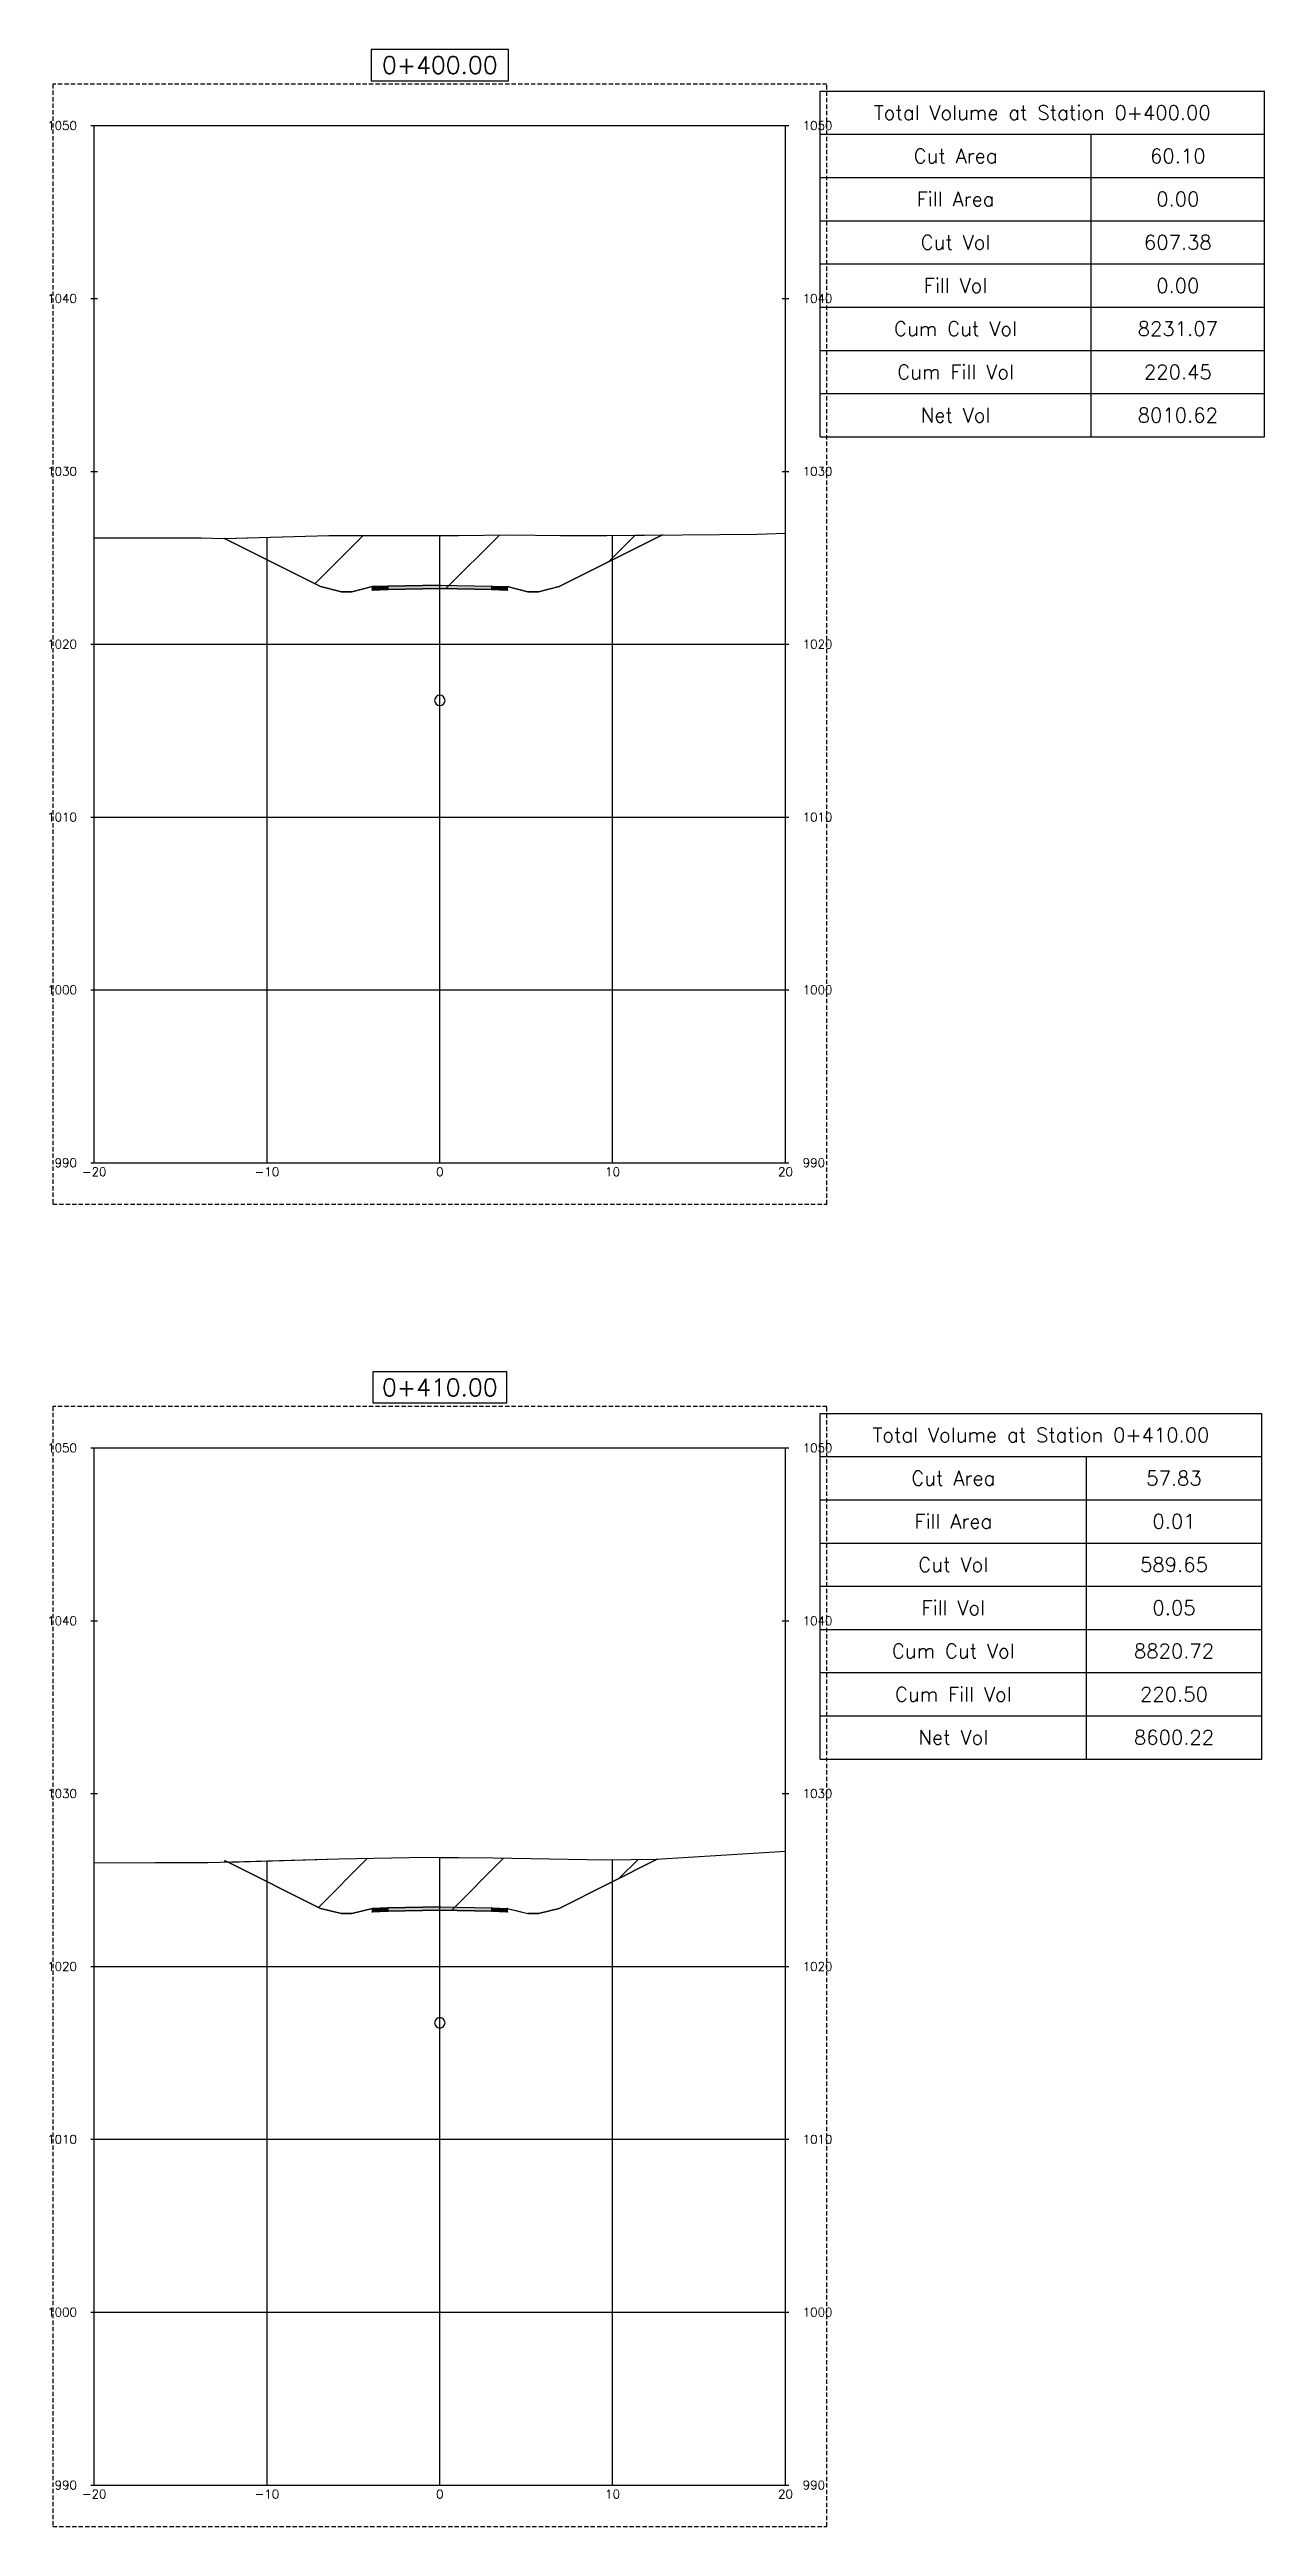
# Model space of a CAD drawing. Header units: metres. Extents: x 517023 to 519141, y 3924953 to 3927827.
# Drawn here: x 518652.9 to 518723.2, y 3925817.7 to 3925961 of the extents above; entities that cross this region are included whole.
import ezdxf

# ---------------------------------------------------------------- set-up
doc = ezdxf.new("R2010")
doc.units = ezdxf.units.M
doc.linetypes.add('DASHED2', pattern=[0.375, 0.25, -0.125])
for name, color, linetype in [('C-ANNO-TABL', 1, 'Continuous'), ('C-ANNO-TABL-TEXT', 150, 'Continuous'), ('C-ANNO-TABL-TITL', 150, 'Continuous'), ('C-ANNO-TABL-TTBL', 5, 'Continuous'), ('C-ROAD-CORR', 5, 'Continuous'), ('C-ROAD-CORR-PATT', 150, 'Continuous'), ('C-ROAD-LINK', 150, 'Continuous'), ('C-ROAD-MARK', 212, 'Continuous'), ('C-ROAD-PROF-TTLB', 5, 'Continuous'), ('C-ROAD-SECT', 7, 'Continuous'), ('C-ROAD-SECT-GRID', 7, 'Continuous'), ('C-ROAD-SECT-TEXT', 92, 'Continuous'), ('C-ROAD-SECT-TICK', 7, 'Continuous'), ('C-ROAD-SECT-TITL', 92, 'Continuous'), ('C-ROAD-SHAP', 32, 'Continuous'), ('C-ROAD-SHAP-PATT', 7, 'Continuous'), ('C-STRM-PIPE', 170, 'Continuous')]:
    doc.layers.add(name, color=color, linetype=linetype)
doc.layers.add('C-ROAD-SECT-BUFR', color=6, linetype='DASHED2', plot=False)
doc.styles.get("Standard").update_dxf_attribs({"font": 'simplex.shx'})

msp = doc.modelspace()

# ---------------------------------------------------------------- texts
at = {"layer": 'C-ANNO-TABL-TEXT', "color": 150, "linetype": 'Continuous', "lineweight": -3, "char_height": 0.833, "attachment_point": 5}
for s, insert in [('60.10', (518718.17, 3925954.89)), ('0.00', (518718.17, 3925952.39)), ('607.38', (518718.17, 3925949.89)), ('0.00', (518718.17, 3925947.39)), ('8231.07', (518718.17, 3925944.89)), ('220.45', (518718.17, 3925942.39)), ('8010.62', (518718.17, 3925939.89)), ('57.83', (518717.95, 3925878.39)), ('0.01', (518717.95, 3925875.89)), ('589.65', (518717.95, 3925873.39)), ('0.05', (518717.95, 3925870.89)), ('8820.72', (518717.95, 3925868.39)), ('220.50', (518717.95, 3925865.89)), ('8600.22', (518717.95, 3925863.39))]:
    msp.add_mtext(s, dxfattribs=dict(at, insert=insert))
at = {"layer": 'C-ANNO-TABL-TITL', "color": 150, "linetype": 'Continuous', "lineweight": -3, "attachment_point": 5}
for s, insert, char_height in [('Total Volume at Station 0+400.00', (518710.33, 3925957.39), 0.8333), ('Cut Area', (518705.31, 3925954.89), 0.833), ('Fill Area', (518705.31, 3925952.39), 0.833), ('Cut Vol', (518705.31, 3925949.89), 0.833), ('Fill Vol', (518705.31, 3925947.39), 0.833), ('Cum Cut Vol', (518705.31, 3925944.89), 0.8333), ('Cum Fill Vol', (518705.31, 3925942.39), 0.8333), ('Net Vol', (518705.31, 3925939.89), 0.833), ('Total Volume at Station 0+410.00', (518710.25, 3925880.89), 0.8333), ('Cut Area', (518705.18, 3925878.39), 0.833), ('Fill Area', (518705.18, 3925875.89), 0.833), ('Cut Vol', (518705.18, 3925873.39), 0.833), ('Fill Vol', (518705.18, 3925870.89), 0.833), ('Cum Cut Vol', (518705.18, 3925868.39), 0.8333), ('Cum Fill Vol', (518705.18, 3925865.89), 0.8333), ('Net Vol', (518705.18, 3925863.39), 0.833)]:
    msp.add_mtext(s, dxfattribs=dict(at, insert=insert, char_height=char_height))
at = {"layer": 'C-ROAD-SECT-TEXT', "color": 92, "linetype": 'Continuous', "lineweight": -3, "char_height": 0.5}
for s, insert, attachment_point in [('1050', (518654.47, 3925956.64), 6), ('1050', (518696.47, 3925956.64), 4), ('1040', (518654.47, 3925946.64), 6), ('1040', (518696.47, 3925946.64), 4), ('1030', (518654.47, 3925936.64), 6), ('1030', (518696.47, 3925936.64), 4), ('1020', (518654.47, 3925926.64), 6), ('1020', (518696.47, 3925926.64), 4), ('1010', (518654.47, 3925916.64), 6), ('1010', (518696.47, 3925916.64), 4), ('1000', (518654.47, 3925906.64), 6), ('1000', (518696.47, 3925906.64), 4), ('990', (518654.47, 3925896.64), 6), ('{\\C3;-20}', (518655.47, 3925896.37), 2), ('{\\C3;-10}', (518665.47, 3925896.37), 2), ('{\\C3;0}', (518675.47, 3925896.37), 2), ('{\\C3;10}', (518685.47, 3925896.37), 2), ('{\\C3;20}', (518695.47, 3925896.37), 2), ('990', (518696.47, 3925896.64), 4), ('1050', (518654.47, 3925880.14), 6), ('1050', (518696.47, 3925880.14), 4), ('1040', (518654.47, 3925870.14), 6), ('1040', (518696.47, 3925870.14), 4), ('1030', (518654.47, 3925860.14), 6), ('1030', (518696.47, 3925860.14), 4), ('1020', (518654.47, 3925850.14), 6), ('1020', (518696.47, 3925850.14), 4), ('1010', (518654.47, 3925840.14), 6), ('1010', (518696.47, 3925840.14), 4), ('1000', (518654.47, 3925830.14), 6), ('1000', (518696.47, 3925830.14), 4), ('990', (518654.47, 3925820.14), 6), ('{\\C3;-20}', (518655.47, 3925819.87), 2), ('{\\C3;-10}', (518665.47, 3925819.87), 2), ('{\\C3;0}', (518675.47, 3925819.87), 2), ('{\\C3;10}', (518685.47, 3925819.87), 2), ('{\\C3;20}', (518695.47, 3925819.87), 2), ('990', (518696.47, 3925820.14), 4)]:
    msp.add_mtext(s, dxfattribs=dict(at, insert=insert, attachment_point=attachment_point))
at = {"layer": 'C-ROAD-SECT-TITL', "color": 92, "linetype": 'Continuous', "lineweight": -3, "char_height": 1, "attachment_point": 8}
for s, insert in [('0+400.00', (518675.47, 3925959.64)), ('0+410.00', (518675.47, 3925883.14))]:
    msp.add_mtext(s, dxfattribs=dict(at, insert=insert))

# ---------------------------------------------------------------- hatches: boundary and pattern name
at = {"layer": 'C-ROAD-CORR-PATT', "linetype": 'Continuous', "lineweight": -3}
h = msp.add_hatch(dxfattribs=at)
h.set_pattern_fill('ANSI31', color=1, scale=1.75, style=0)
h.set_pattern_definition([(45, (518663.003, 3925932.751), (-3.9289, 3.9289), [])])
h.paths.add_polyline_path([(518663, 3925932.75), (518669.05, 3925932.92), (518676.55, 3925932.93), (518679.54, 3925932.96), (518682.45, 3925932.93), (518685.14, 3925932.92), (518688.35, 3925932.96), (518682.37, 3925929.97), (518681.17, 3925929.67), (518680.57, 3925929.67), (518679.37, 3925929.97), (518679.37, 3925929.77), (518678.47, 3925929.8), (518675.47, 3925929.86), (518672.47, 3925929.8), (518671.57, 3925929.77), (518671.57, 3925929.97), (518670.37, 3925929.67), (518669.77, 3925929.67), (518668.57, 3925929.97)])
h = msp.add_hatch(dxfattribs=at)
h.set_pattern_fill('ANSI31', color=3, scale=1.75, style=0)
h.set_pattern_definition([(45, (518688.04, 3925856.339), (-3.9289, 3.9289), [])])
h.paths.add_polyline_path([(518688.04, 3925856.34), (518688.05, 3925856.34), (518688.05, 3925856.34)])
h.paths.add_polyline_path([(518663.03, 3925856.18), (518663.03, 3925856.28), (518663.22, 3925856.18)])
h = msp.add_hatch(dxfattribs=at)
h.set_pattern_fill('ANSI31', color=1, scale=1.75, style=0)
h.set_pattern_definition([(45, (518663.2167, 3925856.1816), (-3.9289, 3.9289), [])])
h.paths.add_polyline_path([(518663.22, 3925856.18), (518669.63, 3925856.36), (518673.69, 3925856.45), (518674.54, 3925856.46), (518678.56, 3925856.42), (518685.08, 3925856.31), (518687.99, 3925856.34), (518688.04, 3925856.34), (518682.37, 3925853.5), (518681.17, 3925853.2), (518680.57, 3925853.2), (518679.97, 3925853.35), (518679.37, 3925853.5), (518679.37, 3925853.4), (518679.37, 3925853.3), (518678.47, 3925853.34), (518675.47, 3925853.4), (518672.47, 3925853.34), (518672.02, 3925853.32), (518671.57, 3925853.3), (518671.57, 3925853.4), (518671.57, 3925853.5), (518670.37, 3925853.2), (518669.77, 3925853.2), (518668.57, 3925853.5)])
at = {"layer": 'C-ROAD-SHAP-PATT', "linetype": 'Continuous', "lineweight": -3}
for points in [[(518672.47, 3925930), (518671.57, 3925929.97), (518671.57, 3925929.77), (518672.47, 3925929.8)], [(518675.47, 3925930.06), (518672.47, 3925930), (518672.47, 3925929.8), (518675.47, 3925929.86)], [(518675.47, 3925930.06), (518678.47, 3925930), (518678.47, 3925929.8), (518675.47, 3925929.86)], [(518678.47, 3925930), (518679.37, 3925929.97), (518679.37, 3925929.77), (518678.47, 3925929.8)], [(518672.47, 3925853.54), (518671.57, 3925853.5), (518671.57, 3925853.3), (518672.47, 3925853.34)], [(518675.47, 3925853.6), (518672.47, 3925853.54), (518672.47, 3925853.34), (518675.47, 3925853.4)], [(518675.47, 3925853.6), (518678.47, 3925853.54), (518678.47, 3925853.34), (518675.47, 3925853.4)], [(518678.47, 3925853.54), (518679.37, 3925853.5), (518679.37, 3925853.3), (518678.47, 3925853.34)]]:
    msp.add_hatch(color=7, dxfattribs=at).paths.add_polyline_path(points)

# ---------------------------------------------------------------- linework, layer by layer
at = {"layer": 'C-ANNO-TABL', "color": 1, "linetype": 'Continuous', "lineweight": -3}
for p, q in [((518697.47, 3925956.14), (518723.19, 3925956.14)), ((518713.15, 3925938.64), (518713.15, 3925956.14)), ((518697.47, 3925953.64), (518723.19, 3925953.64)), ((518697.47, 3925951.14), (518723.19, 3925951.14)), ((518697.47, 3925948.64), (518723.19, 3925948.64)), ((518697.47, 3925946.14), (518723.19, 3925946.14)), ((518697.47, 3925943.64), (518723.19, 3925943.64)), ((518697.47, 3925941.14), (518723.19, 3925941.14)), ((518697.47, 3925879.64), (518723.03, 3925879.64)), ((518712.88, 3925862.14), (518712.88, 3925879.64)), ((518697.47, 3925877.14), (518723.03, 3925877.14)), ((518697.47, 3925874.64), (518723.03, 3925874.64)), ((518697.47, 3925872.14), (518723.03, 3925872.14)), ((518697.47, 3925869.64), (518723.03, 3925869.64)), ((518697.47, 3925867.14), (518723.03, 3925867.14)), ((518697.47, 3925864.64), (518723.03, 3925864.64))]:
    msp.add_line(p, q, dxfattribs=at)
at = {"layer": 'C-ANNO-TABL-TTBL', "color": 5, "linetype": 'Continuous', "lineweight": -3}
for p, q in [((518697.47, 3925958.64), (518723.19, 3925958.64)), ((518697.47, 3925938.64), (518697.47, 3925958.64)), ((518723.19, 3925938.64), (518723.19, 3925958.64)), ((518697.47, 3925938.64), (518723.19, 3925938.64)), ((518697.47, 3925882.14), (518723.03, 3925882.14)), ((518697.47, 3925862.14), (518697.47, 3925882.14)), ((518723.03, 3925862.14), (518723.03, 3925882.14)), ((518697.47, 3925862.14), (518723.03, 3925862.14))]:
    msp.add_line(p, q, dxfattribs=at)
at = {"layer": 'C-ROAD-CORR', "color": 1, "linetype": 'Continuous', "lineweight": -3}
for p, q in [((518663, 3925932.75), (518669.05, 3925932.92)), ((518669.05, 3925932.92), (518676.55, 3925932.93)), ((518676.55, 3925932.93), (518679.54, 3925932.96)), ((518679.54, 3925932.96), (518682.45, 3925932.93)), ((518688.35, 3925932.96), (518682.37, 3925929.97)), ((518682.45, 3925932.93), (518685.14, 3925932.92)), ((518685.14, 3925932.92), (518688.35, 3925932.96)), ((518668.57, 3925929.97), (518663, 3925932.75)), ((518669.77, 3925929.67), (518668.57, 3925929.97)), ((518671.57, 3925929.97), (518670.37, 3925929.67)), ((518671.57, 3925929.77), (518671.57, 3925929.97)), ((518680.57, 3925929.67), (518679.37, 3925929.97)), ((518679.37, 3925929.97), (518679.37, 3925929.77)), ((518682.37, 3925929.97), (518681.17, 3925929.67)), ((518670.37, 3925929.67), (518669.77, 3925929.67)), ((518672.47, 3925929.8), (518671.57, 3925929.77)), ((518675.47, 3925929.86), (518672.47, 3925929.8)), ((518678.47, 3925929.8), (518675.47, 3925929.86)), ((518679.37, 3925929.77), (518678.47, 3925929.8)), ((518681.17, 3925929.67), (518680.57, 3925929.67)), ((518663.22, 3925856.18), (518669.63, 3925856.36)), ((518668.57, 3925853.5), (518663.22, 3925856.18)), ((518669.63, 3925856.36), (518673.69, 3925856.45)), ((518673.69, 3925856.45), (518674.54, 3925856.46)), ((518674.54, 3925856.46), (518678.56, 3925856.42)), ((518678.56, 3925856.42), (518685.08, 3925856.31)), ((518688.04, 3925856.34), (518682.37, 3925853.5)), ((518685.08, 3925856.31), (518687.99, 3925856.34)), ((518687.99, 3925856.34), (518688.04, 3925856.34)), ((518669.77, 3925853.2), (518668.57, 3925853.5)), ((518670.37, 3925853.2), (518669.77, 3925853.2)), ((518671.57, 3925853.5), (518670.37, 3925853.2)), ((518671.57, 3925853.4), (518671.57, 3925853.5)), ((518671.57, 3925853.3), (518671.57, 3925853.4)), ((518671.57, 3925853.3), (518672.47, 3925853.34)), ((518675.47, 3925853.4), (518672.47, 3925853.34)), ((518678.47, 3925853.34), (518675.47, 3925853.4)), ((518679.37, 3925853.3), (518678.47, 3925853.34)), ((518679.37, 3925853.5), (518680.57, 3925853.2)), ((518679.37, 3925853.5), (518679.37, 3925853.4)), ((518679.37, 3925853.4), (518679.37, 3925853.3)), ((518681.17, 3925853.2), (518680.57, 3925853.2)), ((518682.37, 3925853.5), (518681.17, 3925853.2))]:
    msp.add_line(p, q, dxfattribs=at)
at = {"layer": 'C-ROAD-CORR', "color": 3, "linetype": 'Continuous', "lineweight": -3}
for p, q in [((518663.03, 3925856.18), (518663.03, 3925856.28)), ((518663.03, 3925856.28), (518663.22, 3925856.18)), ((518663.22, 3925856.18), (518663.03, 3925856.18)), ((518688.04, 3925856.34), (518688.05, 3925856.34)), ((518688.05, 3925856.34), (518688.04, 3925856.34)), ((518688.05, 3925856.34), (518688.05, 3925856.34))]:
    msp.add_line(p, q, dxfattribs=at)
at = {"layer": 'C-ROAD-LINK', "color": 150, "linetype": 'Continuous', "lineweight": -3}
for p, q in [((518682.37, 3925929.97), (518688.35, 3925932.96)), ((518663, 3925932.75), (518668.57, 3925929.97)), ((518668.57, 3925929.97), (518669.77, 3925929.67)), ((518670.37, 3925929.67), (518671.57, 3925929.97)), ((518671.57, 3925929.97), (518672.47, 3925930)), ((518671.57, 3925929.97), (518671.57, 3925929.77)), ((518672.47, 3925930), (518675.47, 3925930.06)), ((518672.47, 3925930), (518672.47, 3925929.8)), ((518672.47, 3925929.8), (518672.47, 3925930)), ((518675.47, 3925930.06), (518678.47, 3925930)), ((518675.47, 3925929.86), (518675.47, 3925930.06)), ((518678.47, 3925930), (518678.47, 3925929.8)), ((518678.47, 3925930), (518679.37, 3925929.97)), ((518678.47, 3925929.8), (518678.47, 3925930)), ((518679.37, 3925929.97), (518679.37, 3925929.77)), ((518679.37, 3925929.97), (518680.57, 3925929.67)), ((518681.17, 3925929.67), (518682.37, 3925929.97)), ((518669.77, 3925929.67), (518670.37, 3925929.67)), ((518671.57, 3925929.77), (518672.47, 3925929.8)), ((518672.47, 3925929.8), (518675.47, 3925929.86)), ((518675.47, 3925929.86), (518678.47, 3925929.8)), ((518678.47, 3925929.8), (518679.37, 3925929.77)), ((518680.57, 3925929.67), (518681.17, 3925929.67)), ((518663.22, 3925856.18), (518668.57, 3925853.5)), ((518682.37, 3925853.5), (518688.04, 3925856.34)), ((518668.57, 3925853.5), (518669.77, 3925853.2)), ((518669.77, 3925853.2), (518670.37, 3925853.2)), ((518670.37, 3925853.2), (518671.57, 3925853.5)), ((518671.57, 3925853.5), (518672.47, 3925853.54)), ((518671.57, 3925853.5), (518671.57, 3925853.3)), ((518671.57, 3925853.3), (518672.47, 3925853.34)), ((518672.47, 3925853.54), (518675.47, 3925853.6)), ((518672.47, 3925853.54), (518672.47, 3925853.34)), ((518672.47, 3925853.34), (518672.47, 3925853.54)), ((518672.47, 3925853.34), (518675.47, 3925853.4)), ((518675.47, 3925853.6), (518678.47, 3925853.54)), ((518675.47, 3925853.4), (518675.47, 3925853.6)), ((518675.47, 3925853.4), (518678.47, 3925853.34)), ((518678.47, 3925853.54), (518678.47, 3925853.34)), ((518678.47, 3925853.54), (518679.37, 3925853.5)), ((518678.47, 3925853.34), (518678.47, 3925853.54)), ((518678.47, 3925853.34), (518679.37, 3925853.3)), ((518679.37, 3925853.5), (518679.37, 3925853.3)), ((518679.37, 3925853.5), (518680.57, 3925853.2)), ((518680.57, 3925853.2), (518681.17, 3925853.2)), ((518681.17, 3925853.2), (518682.37, 3925853.5))]:
    msp.add_line(p, q, dxfattribs=at)
at = {"layer": 'C-ROAD-MARK', "color": 212, "linetype": 'Continuous', "lineweight": -3}
for centre in [(518688.35, 3925932.96), (518663, 3925932.75), (518668.57, 3925929.97), (518671.57, 3925929.97), (518672.47, 3925930), (518675.47, 3925930.06), (518678.47, 3925930), (518679.37, 3925929.97), (518682.37, 3925929.97), (518669.77, 3925929.67), (518670.37, 3925929.67), (518671.57, 3925929.77), (518672.47, 3925929.8), (518675.47, 3925929.86), (518678.47, 3925929.8), (518679.37, 3925929.77), (518680.57, 3925929.67), (518681.17, 3925929.67), (518663.22, 3925856.18), (518688.04, 3925856.34), (518668.57, 3925853.5), (518669.77, 3925853.2), (518670.37, 3925853.2), (518671.57, 3925853.5), (518671.57, 3925853.3), (518672.47, 3925853.54), (518672.47, 3925853.34), (518675.47, 3925853.6), (518675.47, 3925853.4), (518678.47, 3925853.54), (518678.47, 3925853.34), (518679.37, 3925853.5), (518679.37, 3925853.3), (518680.57, 3925853.2), (518681.17, 3925853.2), (518682.37, 3925853.5)]:
    msp.add_circle(centre, 0.015, dxfattribs=at)
at = {"layer": 'C-ROAD-PROF-TTLB', "color": 5, "linetype": 'Continuous', "lineweight": -3}
for p, q in [((518655.47, 3925896.64), (518655.47, 3925956.64)), ((518655.47, 3925956.64), (518695.47, 3925956.64)), ((518695.47, 3925896.64), (518695.47, 3925956.64)), ((518655.47, 3925896.64), (518695.47, 3925896.64)), ((518655.47, 3925820.14), (518655.47, 3925880.14)), ((518655.47, 3925880.14), (518695.47, 3925880.14)), ((518695.47, 3925820.14), (518695.47, 3925880.14)), ((518655.47, 3925820.14), (518695.47, 3925820.14))]:
    msp.add_line(p, q, dxfattribs=at)
at = {"layer": 'C-ROAD-SECT', "color": 7, "linetype": 'Continuous', "lineweight": -3}
for points in [[(518655.47, 3925932.79), (518655.84, 3925932.79), (518661.65, 3925932.79), (518662.98, 3925932.75), (518669.05, 3925932.92), (518675.47, 3925932.93), (518676.55, 3925932.93), (518679.54, 3925932.96), (518682.45, 3925932.93), (518685.14, 3925932.92), (518693.83, 3925933.01), (518695.47, 3925933.06)], [(518663, 3925932.75), (518668.57, 3925929.97), (518669.77, 3925929.67), (518670.37, 3925929.67), (518671.57, 3925929.97), (518671.57, 3925929.77), (518672.47, 3925929.8), (518675.47, 3925929.86), (518678.47, 3925929.8), (518679.37, 3925929.77), (518679.37, 3925929.97), (518680.57, 3925929.67), (518681.17, 3925929.67), (518682.37, 3925929.97), (518688.35, 3925932.96)], [(518655.47, 3925856.14), (518658.99, 3925856.16), (518661.77, 3925856.16), (518662.06, 3925856.15), (518669.63, 3925856.36), (518673.69, 3925856.45), (518674.54, 3925856.46), (518675.47, 3925856.45), (518678.56, 3925856.42), (518685.08, 3925856.31), (518687.99, 3925856.34), (518695.47, 3925856.82)], [(518663.03, 3925856.28), (518665.81, 3925854.88), (518668.57, 3925853.5), (518669.17, 3925853.35), (518669.77, 3925853.2), (518670.07, 3925853.2), (518670.37, 3925853.2), (518670.97, 3925853.35), (518671.57, 3925853.5), (518671.57, 3925853.4), (518671.57, 3925853.3), (518672.02, 3925853.32), (518672.47, 3925853.34), (518673.97, 3925853.37), (518675.47, 3925853.4), (518676.97, 3925853.37), (518678.47, 3925853.34), (518678.92, 3925853.32), (518679.37, 3925853.3), (518679.37, 3925853.4), (518679.37, 3925853.5), (518679.97, 3925853.35), (518680.57, 3925853.2), (518680.87, 3925853.2), (518681.17, 3925853.2), (518681.77, 3925853.35), (518682.37, 3925853.5), (518685.06, 3925854.85), (518688.05, 3925856.34)]]:
    msp.add_lwpolyline(points, dxfattribs=at)
at = {"layer": 'C-ROAD-SECT-BUFR', "color": 6, "linetype": 'DASHED2', "lineweight": -3}
for p, q in [((518697.87, 3925959.04), (518653.07, 3925959.04)), ((518653.07, 3925959.04), (518653.07, 3925894.24)), ((518697.87, 3925894.24), (518697.87, 3925959.04)), ((518653.07, 3925894.24), (518697.87, 3925894.24)), ((518697.87, 3925882.54), (518653.07, 3925882.54)), ((518653.07, 3925882.54), (518653.07, 3925817.74)), ((518697.87, 3925817.74), (518697.87, 3925882.54)), ((518653.07, 3925817.74), (518697.87, 3925817.74))]:
    msp.add_line(p, q, dxfattribs=at)
at = {"layer": 'C-ROAD-SECT-GRID', "color": 7, "linetype": 'Continuous', "lineweight": -3}
for p, q in [((518655.47, 3925896.64), (518655.47, 3925932.79)), ((518665.47, 3925896.64), (518665.47, 3925932.82)), ((518675.47, 3925896.64), (518675.47, 3925932.93)), ((518685.47, 3925896.64), (518685.47, 3925932.93)), ((518695.47, 3925896.64), (518695.47, 3925933.06)), ((518655.47, 3925926.64), (518695.47, 3925926.64)), ((518655.47, 3925916.64), (518695.47, 3925916.64)), ((518655.47, 3925906.64), (518695.47, 3925906.64)), ((518655.47, 3925896.64), (518695.47, 3925896.64)), ((518655.47, 3925820.14), (518655.47, 3925856.14)), ((518665.47, 3925820.14), (518665.47, 3925856.24)), ((518675.47, 3925820.14), (518675.47, 3925856.45)), ((518685.47, 3925820.14), (518685.47, 3925856.32)), ((518695.47, 3925820.14), (518695.47, 3925856.82)), ((518655.47, 3925850.14), (518695.47, 3925850.14)), ((518655.47, 3925840.14), (518695.47, 3925840.14)), ((518655.47, 3925830.14), (518695.47, 3925830.14)), ((518655.47, 3925820.14), (518695.47, 3925820.14))]:
    msp.add_line(p, q, dxfattribs=at)
at = {"layer": 'C-ROAD-SECT-TICK', "color": 7, "linetype": 'Continuous', "lineweight": -3}
for p, q in [((518655.27, 3925956.64), (518655.67, 3925956.64)), ((518695.27, 3925956.64), (518695.67, 3925956.64)), ((518655.27, 3925946.64), (518655.67, 3925946.64)), ((518695.27, 3925946.64), (518695.67, 3925946.64)), ((518655.27, 3925936.64), (518655.67, 3925936.64)), ((518695.27, 3925936.64), (518695.67, 3925936.64)), ((518655.27, 3925926.64), (518655.67, 3925926.64)), ((518695.27, 3925926.64), (518695.67, 3925926.64)), ((518655.27, 3925916.64), (518655.67, 3925916.64)), ((518695.27, 3925916.64), (518695.67, 3925916.64)), ((518655.27, 3925906.64), (518655.67, 3925906.64)), ((518695.27, 3925906.64), (518695.67, 3925906.64)), ((518655.27, 3925896.64), (518655.67, 3925896.64)), ((518695.27, 3925896.64), (518695.67, 3925896.64)), ((518655.27, 3925880.14), (518655.67, 3925880.14)), ((518695.27, 3925880.14), (518695.67, 3925880.14)), ((518655.27, 3925870.14), (518655.67, 3925870.14)), ((518695.27, 3925870.14), (518695.67, 3925870.14)), ((518655.27, 3925860.14), (518655.67, 3925860.14)), ((518695.27, 3925860.14), (518695.67, 3925860.14)), ((518655.27, 3925850.14), (518655.67, 3925850.14)), ((518695.27, 3925850.14), (518695.67, 3925850.14)), ((518655.27, 3925840.14), (518655.67, 3925840.14)), ((518695.27, 3925840.14), (518695.67, 3925840.14)), ((518655.27, 3925830.14), (518655.67, 3925830.14)), ((518695.27, 3925830.14), (518695.67, 3925830.14)), ((518655.27, 3925820.14), (518655.67, 3925820.14)), ((518695.27, 3925820.14), (518695.67, 3925820.14))]:
    msp.add_line(p, q, dxfattribs=at)
at = {"layer": 'C-ROAD-SECT-TITL', "color": 92, "linetype": 'Continuous', "lineweight": -3}
for points in [[(518671.5, 3925959.24), (518679.44, 3925959.24), (518679.44, 3925961.04), (518671.5, 3925961.04)], [(518671.59, 3925882.74), (518679.35, 3925882.74), (518679.35, 3925884.54), (518671.59, 3925884.54)]]:
    msp.add_3dface(points, dxfattribs=at)
at = {"layer": 'C-ROAD-SHAP', "color": 32, "linetype": 'Continuous', "lineweight": -3}
for p, q in [((518672.47, 3925930), (518671.57, 3925929.97)), ((518671.57, 3925929.97), (518671.57, 3925929.77)), ((518675.47, 3925930.06), (518672.47, 3925930)), ((518672.47, 3925930), (518672.47, 3925929.8)), ((518672.47, 3925929.8), (518672.47, 3925930)), ((518675.47, 3925930.06), (518678.47, 3925930)), ((518675.47, 3925929.86), (518675.47, 3925930.06)), ((518678.47, 3925930), (518678.47, 3925929.8)), ((518678.47, 3925930), (518679.37, 3925929.97)), ((518678.47, 3925929.8), (518678.47, 3925930)), ((518679.37, 3925929.97), (518679.37, 3925929.77)), ((518671.57, 3925929.77), (518672.47, 3925929.8)), ((518672.47, 3925929.8), (518675.47, 3925929.86)), ((518678.47, 3925929.8), (518675.47, 3925929.86)), ((518679.37, 3925929.77), (518678.47, 3925929.8)), ((518672.47, 3925853.54), (518671.57, 3925853.5)), ((518671.57, 3925853.5), (518671.57, 3925853.3)), ((518671.57, 3925853.3), (518672.47, 3925853.34)), ((518675.47, 3925853.6), (518672.47, 3925853.54)), ((518672.47, 3925853.54), (518672.47, 3925853.34)), ((518672.47, 3925853.34), (518672.47, 3925853.54)), ((518672.47, 3925853.34), (518675.47, 3925853.4)), ((518675.47, 3925853.6), (518678.47, 3925853.54)), ((518675.47, 3925853.4), (518675.47, 3925853.6)), ((518678.47, 3925853.34), (518675.47, 3925853.4)), ((518678.47, 3925853.54), (518678.47, 3925853.34)), ((518678.47, 3925853.54), (518679.37, 3925853.5)), ((518678.47, 3925853.34), (518678.47, 3925853.54)), ((518679.37, 3925853.3), (518678.47, 3925853.34)), ((518679.37, 3925853.5), (518679.37, 3925853.3))]:
    msp.add_line(p, q, dxfattribs=at)
at = {"layer": 'C-STRM-PIPE', "color": 170, "linetype": 'Continuous', "lineweight": -3}
for centre, start, end in [((518675.47, 3925923.39), 0, 180), ((518675.47, 3925923.39), 180, 0), ((518675.47, 3925846.88), 0, 180), ((518675.47, 3925846.88), 180, 0)]:
    msp.add_arc(centre, 0.3, start, end, dxfattribs=at)

msp.set_redraw_order([(e.dxf.handle, doc.entitydb.next_handle()) for e in msp.query("TEXT MTEXT ATTDEF DIMENSION ARC_DIMENSION")])  # texts and dimensions are drawn at this point

doc.saveas('drawing.dxf')
